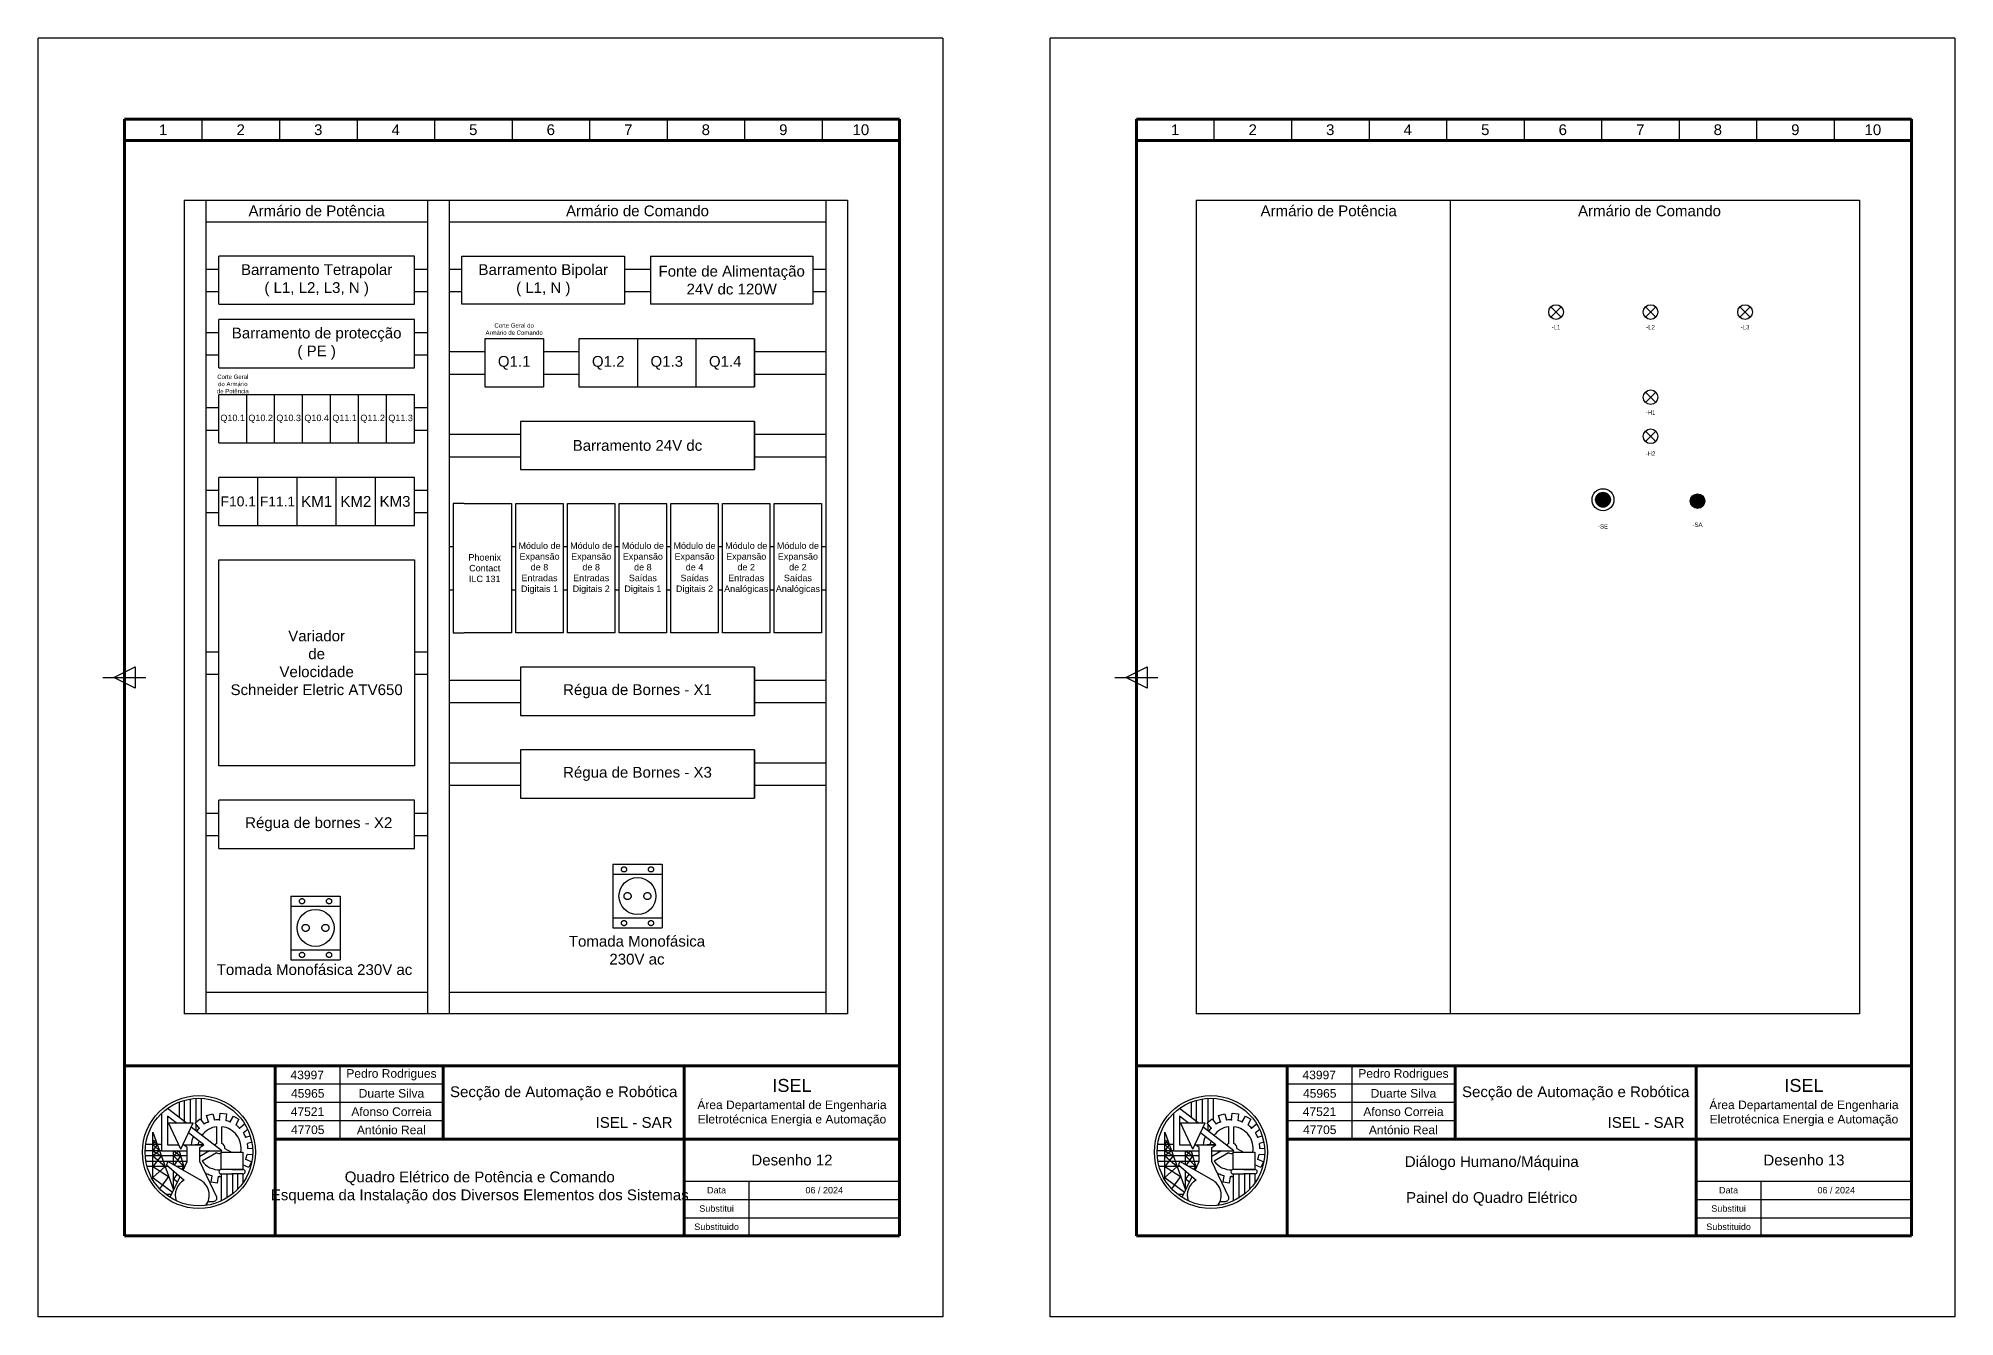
# Model space of a CAD drawing. Header units: millimetres. Extents: x 0 to 5575, y 0 to 297.
# Drawn here: x 5130 to 5575, y 0 to 297 of the extents above; entities that cross this region are included whole.
import ezdxf

# ---------------------------------------------------------------- set-up
doc = ezdxf.new("R2010")
doc.units = ezdxf.units.MM
doc.linetypes.add('ACAD_ISO04W100', pattern=[30.5, 24, -3, 0.5, -3])
doc.linetypes.add('DASHED', pattern=[0.75, 0.5, -0.25])
doc.layers.add('Bornes', color=7, linetype='DASHED')
doc.layers.add('LEGENDA', color=7, linetype='Continuous')
doc.styles.get("Standard").update_dxf_attribs({"font": 'arial.ttf'})

msp = doc.modelspace()

# ---------------------------------------------------------------- texts
at = {"transparency": 33554687}
for s, width, gutter_width, heights, insert, char_height, attachment_point in [('\\pxqc;1', 18, 12.5, [0], (5159, 275.75), 2.5, 5), ('\\pxqc;2', 18, 12.5, [0], (5177, 275.75), 2.5, 5), ('\\pxqc;3', 18, 12.5, [0], (5195, 275.75), 2.5, 5), ('\\pxqc;4', 18, 12.5, [0], (5213, 275.75), 2.5, 5), ('\\pxqc;5', 18, 12.5, [0], (5231, 275.75), 2.5, 5), ('\\pxqc;6', 18, 12.5, [0], (5249, 275.75), 2.5, 5), ('\\pxqc;7', 18, 12.5, [0], (5267, 275.75), 2.5, 5), ('\\pxqc;8', 18, 12.5, [0], (5285, 275.75), 2.5, 5), ('\\pxqc;9', 18, 12.5, [0], (5303, 275.75), 2.5, 5), ('\\pxqc;10', 18, 12.5, [0], (5321, 275.75), 2.5, 5), ('\\pxqc;1', 18, 12.5, [0], (5394, 275.75), 2.5, 5), ('\\pxqc;2', 18, 12.5, [0], (5412, 275.75), 2.5, 5), ('\\pxqc;3', 18, 12.5, [0], (5430, 275.75), 2.5, 5), ('\\pxqc;4', 18, 12.5, [0], (5448, 275.75), 2.5, 5), ('\\pxqc;5', 18, 12.5, [0], (5466, 275.75), 2.5, 5), ('\\pxqc;6', 18, 12.5, [0], (5484, 275.75), 2.5, 5), ('\\pxqc;7', 18, 12.5, [0], (5502, 275.75), 2.5, 5), ('\\pxqc;8', 18, 12.5, [0], (5520, 275.75), 2.5, 5), ('\\pxqc;9', 18, 12.5, [0], (5538, 275.75), 2.5, 5), ('\\pxqc;10', 18, 12.5, [0], (5556, 275.75), 2.5, 5), ('\\pxqc;{\\C0;Armário de Potência}', 51.5, 12.5, [0], (5194.63, 256.9), 2.5, 5), ('\\pxqc;Armário de Comando', 87.5, 12.5, [0], (5269.13, 256.9), 2.5, 5), ('\\pxqc;{\\C0;Armário de Potência}', 51.5, 12.5, [0], (5429.63, 256.9), 2.5, 5), ('\\pxqc;Armário de Comando', 87.5, 12.5, [0], (5504.13, 256.9), 2.5, 5), ('\\pxqc;{\\C0;Barramento Tetrapolar\\P( L1, L2, L3, N )}', 45.5, 12.5, [0], (5194.63, 240.8), 2.5, 5), ('\\pxqc;{\\C0;Barramento Bipolar\\P( L1, N )}', 37.75, 12.5, [0], (5247.26, 240.8), 2.5, 5), ('\\pxqc;{\\C0;Fonte de Alimentação 24V dc 120W}', 37.75, 12.5, [0], (5291.01, 240.8), 2.5, 5), ('\\pxqc;{\\C0;Barramento de protecção\\P( PE )}', 45.5, 12.5, [0], (5194.63, 226.07), 2.5, 5), ('\\pxqc;Corte Geral do Armário de Comando', 13.584, 1, [0], (5240.49, 229.44), 1, 5), ('\\pxqc;-L1', 16.2382, 12.5, [0], (5482.43, 229.88), 1, 5), ('\\pxqc;-L2', 16.2382, 12.5, [0], (5504.38, 229.88), 1, 5), ('\\pxqc;-L3', 16.2382, 12.5, [0], (5526.32, 229.88), 1, 5), ('\\pxqc;Q1.1', 13.584, 1, [0], (5240.49, 221.6), 2.5, 5), ('\\pxqc;Q1.2', 13.584, 1, [0], (5262.34, 221.6), 2.5, 5), ('\\pxqc;Q1.3', 13.584, 1, [0], (5275.93, 221.6), 2.5, 5), ('\\pxqc;Q1.4', 13.584, 1, [0], (5289.51, 221.6), 2.5, 5), ('Corte Geral do Armário de Potência', 8.0413, 1, [0], (5175.16, 216.68), 1, 5), ('\\pxqc;Q10.1', 6.5, 12.5, [0], (5175.13, 208.6), 1.5, 5), ('\\pxqc;Q10.2', 6.5, 12.5, [0], (5181.63, 208.6), 1.5, 5), ('\\pxqc;Q10.3', 6.5, 12.5, [0], (5188.13, 208.6), 1.5, 5), ('\\pxqc;Q10.4', 6.5, 12.5, [0], (5194.63, 208.6), 1.5, 5), ('\\pxqc;Q11.1', 6.5, 12.5, [0], (5201.13, 208.6), 1.5, 5), ('\\pxqc;Q11.2', 6.5, 12.5, [0], (5207.63, 208.6), 1.5, 5), ('\\pxqc;Q11.3', 6.5, 12.5, [0], (5214.13, 208.6), 1.5, 5), ('\\pxqc;-H1', 16.2382, 12.5, [0], (5504.38, 210.09), 1, 5), ('\\pxqc;-H2', 22.878, 12.5, [0], (5504.35, 200.52), 1, 5), ('\\pxqc;F10.1', 9.1, 12.5, [0], (5176.43, 189.4), 2.3, 5), ('\\pxqc;F11.1', 9.1, 12.5, [0], (5185.53, 189.4), 2.3, 5), ('\\pxqc;KM1', 9.1, 12.5, [0], (5194.63, 189.4), 2.5, 5), ('\\pxqc;KM2', 9.1, 12.5, [0], (5203.73, 189.4), 2.5, 5), ('\\pxqc;KM3', 9.1, 12.5, [0], (5212.83, 189.4), 2.5, 5), ('\\pxqc;-SE', 20.5921, 12.5, [0], (5493.34, 183.09), 1, 8), ('\\pxqc;-SA', 20.5921, 12.5, [1.03], (5515.29, 183.47), 1, 8), ('Módulo de Expansão de 8 Entradas Digitais 1', 10.1672, 12.5, [0], (5246.38, 173.9), 1.5, 5), ('Módulo de Expansão de 8 Entradas Digitais 2', 10.1672, 12.5, [0], (5258.38, 173.9), 1.5, 5), ('Módulo de Expansão de 8 Saídas Digitais 1', 10.1672, 12.5, [0], (5270.38, 173.9), 1.5, 5), ('Módulo de Expansão de 4 Saídas Digitais 2', 10.1672, 12.5, [0], (5282.38, 173.9), 1.5, 5), ('Módulo de Expansão de 2 Entradas Analógicas', 10.1672, 12.5, [0], (5294.38, 173.9), 1.5, 5), ('Módulo de Expansão de 2 Saídas Analógicas', 10.1672, 12.5, [0], (5306.38, 173.9), 1.5, 5), ('Phoenix Contact ILC 131 ', 10.1672, 12.5, [0], (5233.66, 173.9), 1.5, 5), ('\\pxqc;Variador\\Pde\\PVelocidade\\PSchneider Eletric ATV650', 45.5, 12.5, [0], (5194.63, 151.9), 2.5, 5), ('\\pxqc;{\\C0; Régua de bornes - X2}', 45.5, 12.5, [0], (5194.63, 114.4), 2.5, 5), ('\\pxqc;Tomada Monofásica\\P230V ac', 51.4145, 12.5, [0], (5269.01, 85.13), 2.5, 5), ('\\pxqc;Tomada Monofásica 230V ac', 51.4145, 12.5, [0], (5194.13, 80.62), 2.5, 5), ('43997', 15, 12.5, [0], (5192.44, 56.15), 2, 5), ('Pedro Rodrigues', 24, 12.5, [0], (5212, 56.21), 2, 5), ('43997', 15, 12.5, [0], (5427.44, 56.15), 2, 5), ('Pedro Rodrigues', 24, 12.5, [0], (5447, 56.21), 2, 5), ('45965', 15, 12.5, [0], (5192.56, 51.86), 2, 5), ('Duarte Silva', 24, 12.5, [0], (5212, 51.88), 2, 5), ('45965', 15, 12.5, [0], (5427.56, 51.86), 2, 5), ('Duarte Silva', 24, 12.5, [0], (5447, 51.88), 2, 5), ('47521', 15, 12.5, [0], (5192.5, 47.62), 2, 5), ('Afonso Correia', 24, 12.5, [0], (5212, 47.62), 2, 5), ('António Real', 24, 12.5, [0], (5211.97, 43.38), 2, 5), ('47521', 15, 12.5, [0], (5427.5, 47.62), 2, 5), ('Afonso Correia', 24, 12.5, [0], (5447, 47.62), 2, 5), ('António Real', 24, 12.5, [0], (5446.97, 43.38), 2, 5), ('47705', 15, 12.5, [0], (5192.56, 43.41), 2, 5), ('47705', 15, 12.5, [0], (5427.56, 43.41), 2, 5), ('\\pxqc;Data', 15, 12.5, [0], (5287.5, 29.38), 1.5, 5), ('\\pxqc;06 / 2024', 35, 12.5, [0], (5312.5, 29.38), 1.5, 5), ('\\pxqc;Data', 15, 12.5, [0], (5522.5, 29.38), 1.5, 5), ('\\pxqc;06 / 2024', 35, 12.5, [0], (5547.5, 29.38), 1.5, 5), ('\\pxqc;Substitui', 15, 12.5, [0], (5287.5, 25.12), 1.5, 5), ('\\pxqc;Substitui', 15, 12.5, [0], (5522.5, 25.12), 1.5, 5), ('\\pxqc;Substituido', 15, 12.5, [0], (5287.5, 20.88), 1.5, 5), ('\\pxqc;Substituido', 15, 12.5, [0], (5522.5, 20.88), 1.5, 5)]:
    msp.add_mtext_dynamic_manual_height_columns(s, width=width, gutter_width=gutter_width, heights=heights, dxfattribs=dict(at, insert=insert, char_height=char_height, attachment_point=attachment_point))
at = {"lineweight": -3, "transparency": 33554687, "char_height": 2.5, "attachment_point": 5}
for s, width, insert in [('Barramento 24V dc', 54.336, (5269.13, 202.4)), ('Régua de Bornes - X1', 54.336, (5269.13, 145.3)), ('Régua de Bornes - X3', 54.336, (5269.13, 126.1)), ('Desenho 12', 50, (5305, 36.38)), ('\\P\\PDiálogo Humano/Máquina\\P\\P\\pxqc;Painel do Quadro Elétrico', 95, (5467.5, 35.69)), ('Desenho 13', 50, (5540, 36.38)), ('Quadro Elétrico de Potência e Comando\\PEsquema da Instalação dos Diversos Elementos dos Sistemas', 95, (5232.5, 30))]:
    msp.add_mtext_dynamic_manual_height_columns(s, width=width, gutter_width=12.5, heights=[0], dxfattribs=dict(at, insert=insert))
at = {"layer": 'Bornes', "transparency": 33554687, "char_height": 2.5}
for s, width, insert, attachment_point in [('\\pxqc;Secção de Automação e Robótica', 56, (5252, 51.88), 5), ('\\pxqc;{\\H1.2x;ISEL\\P\\H0.66667x;Área Departamental de Engenharia Eletrotécnica Energia e Automação}', 50, (5305, 49.75), 5), ('\\pxqc;Secção de Automação e Robótica', 56, (5487, 51.88), 5), ('\\pxqc;{\\H1.2x;ISEL\\P\\H0.66667x;Área Departamental de Engenharia Eletrotécnica Energia e Automação}', 50, (5540, 49.75), 5), ('\\pxqr;ISEL - SAR', 56, (5277.26, 43.84), 9), ('\\pxqr;ISEL - SAR', 56, (5512.26, 43.84), 9)]:
    msp.add_mtext_dynamic_manual_height_columns(s, width=width, gutter_width=12.5, heights=[0], dxfattribs=dict(at, insert=insert, attachment_point=attachment_point))

# ---------------------------------------------------------------- hatches: boundary and pattern name
at = {"transparency": 33554687}
h = msp.add_hatch(color=256, dxfattribs=at)
edge = h.paths.add_edge_path()
edge.add_arc((5493.34, 189.8), 1.73, 0, 360)
h = msp.add_hatch(color=256, dxfattribs=at)
edge = h.paths.add_edge_path()
edge.add_arc((5515.29, 189.48), 1.5, 0, 360)

# ---------------------------------------------------------------- linework, layer by layer
for p, q in [((5340, 297), (5130, 297)), ((5130, 0), (5130, 297)), ((5340, 297), (5340, 0)), ((5575, 297), (5365, 297)), ((5365, 0), (5365, 297)), ((5575, 297), (5575, 0)), ((5168, 278.25), (5168, 273.25)), ((5186, 278.25), (5186, 273.25)), ((5204, 278.25), (5204, 273.25)), ((5222, 278.25), (5222, 273.25)), ((5240, 278.25), (5240, 273.25)), ((5258, 278.25), (5258, 273.25)), ((5276, 278.25), (5276, 273.25)), ((5294, 278.25), (5294, 273.25)), ((5312, 278.25), (5312, 273.25)), ((5403, 278.25), (5403, 273.25)), ((5421, 278.25), (5421, 273.25)), ((5439, 278.25), (5439, 273.25)), ((5457, 278.25), (5457, 273.25)), ((5475, 278.25), (5475, 273.25)), ((5493, 278.25), (5493, 273.25)), ((5511, 278.25), (5511, 273.25)), ((5529, 278.25), (5529, 273.25)), ((5547, 278.25), (5547, 273.25)), ((5168, 273.25), (5186, 273.25)), ((5403, 273.25), (5421, 273.25)), ((5163.88, 259.4), (5163.88, 70.4)), ((5163.88, 259.4), (5317.88, 259.4)), ((5168.88, 259.4), (5168.88, 70.4)), ((5220.38, 259.4), (5220.38, 70.4)), ((5225.38, 259.4), (5225.38, 70.4)), ((5312.88, 259.4), (5312.88, 70.4)), ((5317.88, 259.4), (5317.88, 70.4)), ((5398.88, 259.4), (5398.88, 70.4)), ((5398.88, 259.4), (5552.88, 259.4)), ((5457.88, 259.4), (5457.88, 70.4)), ((5552.88, 259.4), (5552.88, 70.4)), ((5168.88, 254.4), (5220.38, 254.4)), ((5225.38, 254.4), (5312.88, 254.4)), ((5217.38, 246.4), (5171.88, 246.4)), ((5171.88, 235.2), (5171.88, 246.4)), ((5217.38, 235.2), (5217.38, 246.4)), ((5228.38, 235.2), (5228.38, 246.4)), ((5228.38, 246.4), (5266.13, 246.4)), ((5266.13, 246.4), (5266.13, 235.2)), ((5272.13, 246.4), (5309.88, 246.4)), ((5272.13, 246.4), (5272.13, 235.2)), ((5309.88, 246.4), (5309.88, 235.2)), ((5168.88, 243.4), (5171.88, 243.4)), ((5217.38, 243.4), (5220.38, 243.4)), ((5225.38, 243.4), (5228.38, 243.4)), ((5266.13, 243.4), (5272.13, 243.4)), ((5309.88, 243.4), (5312.88, 243.4)), ((5168.88, 238.2), (5171.88, 238.2)), ((5217.38, 238.2), (5220.38, 238.2)), ((5225.38, 238.2), (5228.38, 238.2)), ((5266.13, 238.2), (5272.13, 238.2)), ((5309.88, 238.2), (5312.88, 238.2)), ((5171.88, 235.2), (5217.38, 235.2)), ((5217.38, 231.67), (5171.88, 231.67)), ((5171.88, 220.47), (5171.88, 231.67)), ((5217.38, 220.47), (5217.38, 231.67)), ((5266.13, 235.2), (5228.38, 235.2)), ((5309.88, 235.2), (5272.13, 235.2)), ((5483.63, 234.6), (5481.23, 232.2)), ((5481.23, 234.6), (5483.63, 232.2)), ((5505.58, 234.6), (5503.17, 232.2)), ((5503.17, 234.6), (5505.58, 232.2)), ((5527.53, 234.6), (5525.12, 232.2)), ((5525.12, 234.6), (5527.53, 232.2)), ((5168.88, 228.67), (5171.88, 228.67)), ((5217.38, 228.67), (5220.38, 228.67)), ((5233.69, 227.2), (5233.69, 216)), ((5255.55, 227.2), (5255.55, 216)), ((5269.13, 227.2), (5269.13, 216)), ((5282.72, 227.2), (5282.72, 216)), ((5296.3, 227.2), (5296.3, 216)), ((5168.88, 223.47), (5171.88, 223.47)), ((5217.38, 223.47), (5220.38, 223.47)), ((5225.38, 224.2), (5233.69, 224.2)), ((5247.28, 224.2), (5255.59, 224.2)), ((5296.3, 224.2), (5312.88, 224.2)), ((5171.88, 220.47), (5217.38, 220.47)), ((5225.38, 219), (5233.69, 219)), ((5247.28, 219), (5255.59, 219)), ((5296.3, 219), (5312.88, 219)), ((5217.38, 214.2), (5171.88, 214.2)), ((5171.88, 203), (5171.88, 214.2)), ((5178.38, 203), (5178.38, 214.2)), ((5184.88, 203), (5184.88, 214.2)), ((5191.38, 203), (5191.38, 214.2)), ((5197.88, 203), (5197.88, 214.2)), ((5204.38, 203), (5204.38, 214.2)), ((5210.88, 203), (5210.88, 214.2)), ((5217.38, 203), (5217.38, 214.2)), ((5505.58, 214.81), (5503.17, 212.41)), ((5503.17, 214.81), (5505.58, 212.41)), ((5168.88, 211.2), (5171.88, 211.2)), ((5217.38, 211.2), (5220.38, 211.2)), ((5168.88, 206), (5171.88, 206)), ((5217.38, 206), (5220.38, 206)), ((5225.38, 205), (5241.96, 205)), ((5241.96, 208), (5241.96, 196.8)), ((5296.3, 208), (5296.3, 196.8)), ((5296.3, 205), (5312.88, 205)), ((5505.58, 205.74), (5503.17, 203.34)), ((5503.17, 205.74), (5505.58, 203.34)), ((5171.88, 203), (5217.38, 203)), ((5225.38, 199.8), (5241.96, 199.8)), ((5296.3, 199.8), (5312.88, 199.8)), ((5168.88, 192), (5171.88, 192)), ((5217.38, 195), (5171.88, 195)), ((5171.88, 183.8), (5171.88, 195)), ((5180.98, 183.8), (5180.98, 195)), ((5190.08, 183.8), (5190.08, 195)), ((5199.18, 183.8), (5199.18, 195)), ((5208.28, 183.8), (5208.28, 195)), ((5217.38, 183.8), (5217.38, 195)), ((5217.38, 192), (5220.38, 192)), ((5228.88, 188.9), (5226.32, 188.9)), ((5226.32, 188.9), (5226.32, 158.9)), ((5168.88, 186.8), (5171.88, 186.8)), ((5171.88, 183.8), (5217.38, 183.8)), ((5217.38, 186.8), (5220.38, 186.8)), ((5225.38, 178.9), (5226.32, 178.9)), ((5239.88, 178.9), (5240.88, 178.9)), ((5251.88, 178.9), (5252.88, 178.9)), ((5263.88, 178.9), (5264.88, 178.9)), ((5275.88, 178.9), (5276.88, 178.9)), ((5287.88, 178.9), (5288.88, 178.9)), ((5299.88, 178.9), (5300.88, 178.9)), ((5311.88, 178.9), (5312.88, 178.9)), ((5171.88, 175.8), (5217.38, 175.8)), ((5171.88, 128), (5171.88, 175.8)), ((5217.38, 175.8), (5217.38, 128)), ((5225.38, 168.9), (5226.32, 168.9)), ((5239.88, 168.9), (5240.88, 168.9)), ((5251.88, 168.9), (5252.88, 168.9)), ((5263.88, 168.9), (5264.88, 168.9)), ((5275.88, 168.9), (5276.88, 168.9)), ((5287.88, 168.9), (5288.88, 168.9)), ((5299.88, 168.9), (5300.88, 168.9)), ((5311.88, 168.9), (5312.88, 168.9)), ((5226.32, 158.9), (5228.88, 158.9)), ((5168.88, 154.5), (5171.88, 154.5)), ((5217.38, 154.5), (5220.38, 154.5)), ((5168.88, 149.3), (5171.88, 149.3)), ((5217.38, 149.3), (5220.38, 149.3)), ((5225.38, 147.9), (5241.96, 147.9)), ((5241.96, 150.9), (5241.96, 139.7)), ((5296.3, 150.9), (5296.3, 139.7)), ((5296.3, 147.9), (5312.88, 147.9)), ((5225.38, 142.7), (5241.96, 142.7)), ((5296.3, 142.7), (5312.88, 142.7)), ((5241.96, 131.7), (5241.96, 120.5)), ((5296.3, 131.7), (5296.3, 120.5)), ((5217.38, 128), (5171.88, 128)), ((5225.38, 128.7), (5241.96, 128.7)), ((5296.3, 128.7), (5312.88, 128.7)), ((5225.38, 123.5), (5241.96, 123.5)), ((5296.3, 123.5), (5312.88, 123.5)), ((5168.88, 117), (5171.88, 117)), ((5217.38, 120), (5171.88, 120)), ((5171.88, 108.8), (5171.88, 120)), ((5217.38, 108.8), (5217.38, 120)), ((5217.38, 117), (5220.38, 117)), ((5168.88, 111.8), (5171.88, 111.8)), ((5217.38, 111.8), (5220.38, 111.8)), ((5171.88, 108.8), (5217.38, 108.8)), ((5168.88, 75.4), (5220.38, 75.4)), ((5225.38, 75.4), (5312.88, 75.4)), ((5317.88, 70.4), (5163.88, 70.4)), ((5552.88, 70.4), (5398.88, 70.4)), ((5340, 0), (5130, 0)), ((5575, 0), (5365, 0))]:
    msp.add_line(p, q, dxfattribs=at)
at = {"lineweight": -3, "transparency": 33554687}
for p, q in [((5247.28, 227.2), (5233.69, 227.2)), ((5247.28, 227.2), (5247.28, 216)), ((5269.13, 227.2), (5255.55, 227.2)), ((5282.72, 227.2), (5269.13, 227.2)), ((5296.3, 227.2), (5282.72, 227.2)), ((5296.3, 216), (5296.3, 227.2)), ((5233.69, 216), (5247.28, 216)), ((5255.55, 216), (5269.13, 216)), ((5269.13, 216), (5282.72, 216)), ((5282.72, 216), (5296.3, 216)), ((5255.55, 208), (5241.96, 208)), ((5269.13, 208), (5255.55, 208)), ((5282.72, 208), (5269.13, 208)), ((5296.3, 208), (5282.72, 208)), ((5296.3, 196.8), (5296.3, 208)), ((5241.96, 196.8), (5255.55, 196.8)), ((5255.55, 196.8), (5269.13, 196.8)), ((5269.13, 196.8), (5282.72, 196.8)), ((5282.72, 196.8), (5296.3, 196.8)), ((5255.55, 150.9), (5241.96, 150.9)), ((5269.13, 150.9), (5255.55, 150.9)), ((5282.72, 150.9), (5269.13, 150.9)), ((5296.3, 150.9), (5282.72, 150.9)), ((5296.3, 139.7), (5296.3, 150.9)), ((5241.96, 139.7), (5255.55, 139.7)), ((5255.55, 139.7), (5269.13, 139.7)), ((5269.13, 139.7), (5282.72, 139.7)), ((5282.72, 139.7), (5296.3, 139.7)), ((5255.55, 131.7), (5241.96, 131.7)), ((5269.13, 131.7), (5255.55, 131.7)), ((5282.72, 131.7), (5269.13, 131.7)), ((5296.3, 131.7), (5282.72, 131.7)), ((5296.3, 120.5), (5296.3, 131.7)), ((5241.96, 120.5), (5255.55, 120.5)), ((5255.55, 120.5), (5269.13, 120.5)), ((5269.13, 120.5), (5282.72, 120.5)), ((5282.72, 120.5), (5296.3, 120.5))]:
    msp.add_line(p, q, dxfattribs=at)
at = {"linetype": 'ACAD_ISO04W100', "transparency": 33554687}
for p, q in [((5263.36, 102.78), (5274.89, 102.78)), ((5263.39, 105.11), (5263.39, 90.33)), ((5263.39, 105.11), (5274.88, 105.11)), ((5274.88, 105.11), (5274.88, 90.33)), ((5188.6, 95.39), (5200.13, 95.39)), ((5188.62, 97.72), (5188.62, 82.94)), ((5188.62, 97.72), (5200.11, 97.72)), ((5200.11, 97.72), (5200.11, 82.94)), ((5263.39, 92.63), (5274.88, 92.63)), ((5263.39, 90.33), (5274.88, 90.33)), ((5188.62, 85.24), (5200.11, 85.24)), ((5188.62, 82.94), (5200.11, 82.94))]:
    msp.add_line(p, q, dxfattribs=at)
at = {"lineweight": 120, "transparency": 33554687}
for p, q in [((5150, 58.25), (5150, 18.75)), ((5385, 58.25), (5385, 18.75))]:
    msp.add_line(p, q, dxfattribs=at)
at = {"lineweight": 25, "transparency": 33554687}
for p, q in [((5162.78, 46.21), (5162.78, 49.89)), ((5163.95, 45), (5163.95, 50.28)), ((5165.3, 45), (5165.3, 50.57)), ((5166.64, 45.19), (5166.64, 50.72)), ((5167.86, 45.55), (5167.86, 50.72)), ((5397.78, 46.21), (5397.78, 49.89)), ((5398.95, 45), (5398.95, 50.28)), ((5400.3, 45), (5400.3, 50.57)), ((5401.64, 45.19), (5401.64, 50.72)), ((5402.86, 45.55), (5402.86, 50.72)), ((5158.57, 47.19), (5158.57, 38.5)), ((5164.32, 45), (5160, 48.39)), ((5161.99, 45), (5160.01, 46.55)), ((5160.01, 46.55), (5160.01, 39.94)), ((5160.2, 45), (5165.95, 45)), ((5163.07, 38.95), (5160.2, 45)), ((5163.07, 38.95), (5165.95, 45)), ((5166.41, 45), (5167.55, 45.93)), ((5167.37, 43.82), (5166.41, 45)), ((5166.64, 43.17), (5166.64, 44.71)), ((5167.55, 45.93), (5168.51, 44.75)), ((5169.08, 46.71), (5170.49, 47.13)), ((5169.52, 45.26), (5169.08, 46.71)), ((5170.49, 47.13), (5170.93, 45.68)), ((5172.05, 45.76), (5172.21, 47.27)), ((5172.21, 47.27), (5173.67, 47.11)), ((5173.67, 47.11), (5173.51, 45.6)), ((5174.58, 45.26), (5175.3, 46.59)), ((5175.3, 46.59), (5176.59, 45.89)), ((5176.59, 45.89), (5175.87, 44.55)), ((5176.72, 43.82), (5177.88, 44.8)), ((5177.88, 44.8), (5178.01, 44.65)), ((5393.57, 47.19), (5393.57, 38.5)), ((5399.32, 45), (5395, 48.39)), ((5396.99, 45), (5395.01, 46.55)), ((5395.01, 46.55), (5395.01, 39.94)), ((5395.2, 45), (5400.95, 45)), ((5398.07, 38.95), (5395.2, 45)), ((5398.07, 38.95), (5400.95, 45)), ((5401.41, 45), (5402.55, 45.93)), ((5402.37, 43.82), (5401.41, 45)), ((5401.64, 43.17), (5401.64, 44.71)), ((5402.55, 45.93), (5403.51, 44.75)), ((5404.08, 46.71), (5405.49, 47.13)), ((5404.52, 45.26), (5404.08, 46.71)), ((5405.49, 47.13), (5405.93, 45.68)), ((5407.05, 45.76), (5407.21, 47.27)), ((5407.21, 47.27), (5408.67, 47.11)), ((5408.67, 47.11), (5408.51, 45.6)), ((5409.58, 45.26), (5410.3, 46.59)), ((5410.3, 46.59), (5411.59, 45.89)), ((5411.59, 45.89), (5410.87, 44.55)), ((5411.72, 43.82), (5412.88, 44.8)), ((5412.88, 44.8), (5413.01, 44.65)), ((5156.57, 42.9), (5161.36, 29.45)), ((5156.57, 31.85), (5156.57, 42.9)), ((5157.21, 41.09), (5156.57, 40.01)), ((5156.57, 41.06), (5157.6, 40.01)), ((5168.43, 39.94), (5164.87, 42.73)), ((5172.59, 38.5), (5165.5, 44.07)), ((5171.45, 40.26), (5171.45, 44.14)), ((5172.65, 40.26), (5172.65, 44.14)), ((5178.62, 43.5), (5177.64, 42.68)), ((5178.15, 41.68), (5179.2, 42)), ((5179.56, 40.57), (5178.56, 40.27)), ((5391.57, 42.9), (5396.36, 29.45)), ((5391.57, 31.85), (5391.57, 42.9)), ((5392.21, 41.09), (5391.57, 40.01)), ((5391.57, 41.06), (5392.6, 40.01)), ((5403.43, 39.94), (5399.87, 42.73)), ((5407.59, 38.5), (5400.5, 44.07)), ((5406.45, 40.26), (5406.45, 44.14)), ((5407.65, 40.26), (5407.65, 44.14)), ((5413.62, 43.5), (5412.64, 42.68)), ((5413.15, 41.68), (5414.2, 42)), ((5414.56, 40.57), (5413.56, 40.27)), ((5158.57, 38.5), (5154.81, 38.5)), ((5164.6, 37.38), (5154.83, 37.38)), ((5158.57, 40.01), (5154.93, 40.01)), ((5164.6, 36.06), (5155, 36.06)), ((5157.6, 40.01), (5156.57, 38.5)), ((5156.57, 40.01), (5158.14, 38.5)), ((5156.57, 38.5), (5158.53, 37.38)), ((5158.14, 38.5), (5156.57, 37.38)), ((5158.53, 37.38), (5156.57, 34.9)), ((5156.57, 37.38), (5159.42, 34.9)), ((5158.57, 38.5), (5164.6, 38.5)), ((5160.11, 36.06), (5159.8, 35.29)), ((5160.01, 39.94), (5162.6, 39.94)), ((5167.95, 31.56), (5160.11, 36.06)), ((5161.36, 35.34), (5161.36, 38.5)), ((5161.36, 38.5), (5163.01, 37.38)), ((5162.67, 38.5), (5161.36, 37.38)), ((5161.36, 37.38), (5163.75, 34.9)), ((5163.01, 37.38), (5161.57, 35.22)), ((5162.67, 38.5), (5163.87, 34.5)), ((5163.54, 39.94), (5163.95, 39.94)), ((5163.64, 34.03), (5164.6, 36.03)), ((5164.6, 39.34), (5163.68, 39.94)), ((5163.95, 39.94), (5168.43, 39.94)), ((5163.95, 39.94), (5166.03, 39.94)), ((5164.6, 36.03), (5164.6, 39.34)), ((5168.43, 39.94), (5166.43, 39.94)), ((5167.5, 39.34), (5168.43, 39.94)), ((5167.5, 36.03), (5167.5, 39.34)), ((5167.5, 38.5), (5172.59, 38.5)), ((5169.73, 38.5), (5167.5, 37.21)), ((5171.45, 27.79), (5167.5, 36.03)), ((5171.38, 38.08), (5168.02, 36.14)), ((5172.44, 34.19), (5172.44, 38.23)), ((5172.44, 38.23), (5177.52, 38.23)), ((5173.31, 39.11), (5174.84, 38.23)), ((5177.52, 38.23), (5177.52, 34.19)), ((5178.15, 36.62), (5179.51, 35.94)), ((5179.76, 37.57), (5178.49, 37.69)), ((5178.66, 39.15), (5179.75, 39.05)), ((5179.51, 35.94), (5178.85, 34.63)), ((5393.57, 38.5), (5389.81, 38.5)), ((5399.6, 37.38), (5389.83, 37.38)), ((5393.57, 40.01), (5389.93, 40.01)), ((5399.6, 36.06), (5390, 36.06)), ((5392.6, 40.01), (5391.57, 38.5)), ((5391.57, 40.01), (5393.14, 38.5)), ((5391.57, 38.5), (5393.53, 37.38)), ((5393.14, 38.5), (5391.57, 37.38)), ((5393.53, 37.38), (5391.57, 34.9)), ((5391.57, 37.38), (5394.42, 34.9)), ((5393.57, 38.5), (5399.6, 38.5)), ((5395.11, 36.06), (5394.8, 35.29)), ((5395.01, 39.94), (5397.6, 39.94)), ((5402.95, 31.56), (5395.11, 36.06)), ((5396.36, 35.34), (5396.36, 38.5)), ((5396.36, 38.5), (5398.01, 37.38)), ((5397.67, 38.5), (5396.36, 37.38)), ((5396.36, 37.38), (5398.75, 34.9)), ((5398.01, 37.38), (5396.57, 35.22)), ((5397.67, 38.5), (5398.87, 34.5)), ((5398.54, 39.94), (5398.95, 39.94)), ((5398.64, 34.03), (5399.6, 36.03)), ((5399.6, 39.34), (5398.68, 39.94)), ((5398.95, 39.94), (5403.43, 39.94)), ((5398.95, 39.94), (5401.03, 39.94)), ((5399.6, 36.03), (5399.6, 39.34)), ((5403.43, 39.94), (5401.43, 39.94)), ((5402.5, 39.34), (5403.43, 39.94)), ((5402.5, 36.03), (5402.5, 39.34)), ((5402.5, 38.5), (5407.59, 38.5)), ((5404.73, 38.5), (5402.5, 37.21)), ((5406.45, 27.79), (5402.5, 36.03)), ((5406.38, 38.08), (5403.02, 36.14)), ((5407.44, 34.19), (5407.44, 38.23)), ((5407.44, 38.23), (5412.52, 38.23)), ((5408.31, 39.11), (5409.84, 38.23)), ((5412.52, 38.23), (5412.52, 34.19)), ((5413.15, 36.62), (5414.51, 35.94)), ((5414.76, 37.57), (5413.49, 37.69)), ((5413.66, 39.15), (5414.75, 39.05)), ((5414.51, 35.94), (5413.85, 34.63)), ((5160.25, 34.9), (5155.26, 34.9)), ((5156.57, 34.9), (5160.25, 32.55)), ((5159.42, 34.9), (5156.57, 32.37)), ((5156.57, 32.37), (5161.19, 28.91)), ((5160.25, 32.55), (5158.16, 29.73)), ((5159.8, 35.29), (5163.85, 31.74)), ((5160.65, 27.79), (5162.93, 32.54)), ((5161.36, 29.26), (5161.36, 33.93)), ((5162.27, 33.13), (5161.36, 32.04)), ((5161.36, 32.04), (5162.34, 31.31)), ((5163.75, 34.9), (5162.13, 34.9)), ((5163.75, 34.9), (5163.22, 34.27)), ((5170.1, 31.26), (5170.33, 32.76)), ((5171.55, 31.04), (5170.1, 31.26)), ((5171.78, 32.55), (5171.55, 31.04)), ((5177.52, 34.19), (5172.44, 34.19)), ((5175.3, 34.19), (5172.44, 34.19)), ((5172.44, 33.16), (5172.44, 26.87)), ((5172.44, 33.16), (5175.3, 33.16)), ((5173.74, 33.16), (5173.74, 27.56)), ((5174.91, 34.19), (5177.52, 34.19)), ((5177.52, 33.16), (5174.91, 33.16)), ((5175.07, 33.16), (5175.07, 28.48)), ((5176.26, 33.16), (5176.26, 29.56)), ((5178.85, 34.63), (5177.52, 35.3)), ((5177.52, 33.16), (5177.52, 31.08)), ((5395.25, 34.9), (5390.26, 34.9)), ((5391.57, 34.9), (5395.25, 32.55)), ((5394.42, 34.9), (5391.57, 32.37)), ((5391.57, 32.37), (5396.19, 28.91)), ((5395.25, 32.55), (5393.16, 29.73)), ((5394.8, 35.29), (5398.85, 31.74)), ((5395.65, 27.79), (5397.93, 32.54)), ((5396.36, 29.26), (5396.36, 33.93)), ((5397.27, 33.13), (5396.36, 32.04)), ((5396.36, 32.04), (5397.34, 31.31)), ((5398.75, 34.9), (5397.13, 34.9)), ((5398.75, 34.9), (5398.22, 34.27)), ((5405.1, 31.26), (5405.33, 32.76)), ((5406.55, 31.04), (5405.1, 31.26)), ((5406.78, 32.55), (5406.55, 31.04)), ((5412.52, 34.19), (5407.44, 34.19)), ((5410.3, 34.19), (5407.44, 34.19)), ((5407.44, 33.16), (5407.44, 26.87)), ((5407.44, 33.16), (5410.3, 33.16)), ((5408.74, 33.16), (5408.74, 27.56)), ((5409.91, 34.19), (5412.52, 34.19)), ((5412.52, 33.16), (5409.91, 33.16)), ((5410.07, 33.16), (5410.07, 28.48)), ((5411.26, 33.16), (5411.26, 29.56)), ((5413.85, 34.63), (5412.52, 35.3)), ((5412.52, 33.16), (5412.52, 31.08)), ((5160.96, 28.42), (5159.59, 28.42)), ((5169.42, 26.8), (5170.72, 26.8)), ((5395.96, 28.42), (5394.59, 28.42)), ((5404.42, 26.8), (5405.72, 26.8))]:
    msp.add_line(p, q, dxfattribs=at)
at = {"lineweight": 30, "transparency": 33554687}
for p, q in [((5295, 31.5), (5295, 18.75)), ((5530, 31.5), (5530, 18.75))]:
    msp.add_line(p, q, dxfattribs=at)
at = {"transparency": 33554687}
msp.add_lwpolyline([(5228.88, 188.9), (5239.88, 188.9), (5239.88, 158.9), (5228.88, 158.9)], dxfattribs=at)
for points in [[(5251.88, 158.9), (5240.88, 158.9), (5240.88, 188.9), (5251.88, 188.9)], [(5263.88, 158.9), (5252.88, 158.9), (5252.88, 188.9), (5263.88, 188.9)], [(5275.88, 158.9), (5264.88, 158.9), (5264.88, 188.9), (5275.88, 188.9)], [(5287.88, 158.9), (5276.88, 158.9), (5276.88, 188.9), (5287.88, 188.9)], [(5299.88, 158.9), (5288.88, 158.9), (5288.88, 188.9), (5299.88, 188.9)], [(5311.88, 158.9), (5300.88, 158.9), (5300.88, 188.9), (5311.88, 188.9)]]:
    msp.add_lwpolyline(points, close=True, dxfattribs=at)
at = {"color": 0, "linetype": 'Continuous', "transparency": 33554687}
for centre, radius in [((5482.43, 233.4), 1.7), ((5504.38, 233.4), 1.7), ((5526.32, 233.4), 1.7), ((5504.38, 213.61), 1.7), ((5504.38, 204.54), 1.7), ((5493.34, 189.8), 2.55)]:
    msp.add_circle(centre, radius, dxfattribs=at)
at = {"transparency": 33554687}
for centre, radius in [((5493.34, 189.8), 1.73), ((5515.29, 189.48), 1.5), ((5269.13, 97.72), 4.3), ((5194.37, 90.33), 4.3)]:
    msp.add_circle(centre, radius, dxfattribs=at)
at = {"linetype": 'Continuous', "transparency": 33554687}
msp.add_circle((5515.29, 189.48), 1.7, dxfattribs=at)
at = {"linetype": 'ACAD_ISO04W100', "transparency": 33554687}
for centre, radius in [((5266, 103.92), 0.603), ((5272.27, 103.92), 0.603), ((5266.83, 97.72), 0.821), ((5271.43, 97.72), 0.821), ((5191.23, 96.53), 0.603), ((5197.51, 96.53), 0.603), ((5192.07, 90.33), 0.821), ((5196.67, 90.33), 0.821), ((5266, 91.44), 0.603), ((5272.27, 91.44), 0.603), ((5191.23, 84.05), 0.603), ((5197.51, 84.05), 0.603)]:
    msp.add_circle(centre, radius, dxfattribs=at)
at = {"lineweight": 25, "transparency": 33554687}
for centre, radius in [((5167.29, 38.25), 13.12), ((5167.29, 38.25), 12.49), ((5402.29, 38.25), 13.12), ((5402.29, 38.25), 12.49)]:
    msp.add_circle(centre, radius, dxfattribs=at)
for centre, radius, start, end in [((5172.05, 39.15), 6.61, 112.5, 122.2448), ((5172.05, 39.15), 6.61, 90, 99.7454), ((5172.05, 39.15), 6.61, 67.5, 77.2458), ((5172.05, 39.15), 6.61, 45, 54.7457), ((5407.05, 39.15), 6.61, 112.5, 122.2448), ((5407.05, 39.15), 6.61, 90, 99.7454), ((5407.05, 39.15), 6.61, 67.5, 77.2458), ((5407.05, 39.15), 6.61, 45, 54.7457), ((5172.05, 39.15), 6.61, 155.9991, 173.1361), ((5172.05, 39.15), 6.61, 135, 143.3785), ((5172.05, 39.15), 5.03, 160.5913, 170.9616), ((5172.05, 39.15), 5.03, 96.8237, 143.858), ((5172.05, 39.15), 1.26, 118.2526, 149.8624), ((5172.05, 39.15), 5.03, 349.4456, 83.1763), ((5172.05, 39.15), 1.26, 358.2526, 61.7474), ((5172.05, 39.15), 6.61, 22.5, 32.2416), ((5172.05, 39.15), 6.61, 0, 9.7446), ((5407.05, 39.15), 6.61, 155.9991, 173.1361), ((5407.05, 39.15), 6.61, 135, 143.3785), ((5407.05, 39.15), 5.03, 160.5913, 170.9616), ((5407.05, 39.15), 5.03, 96.8237, 143.858), ((5407.05, 39.15), 1.26, 118.2526, 149.8624), ((5407.05, 39.15), 5.03, 349.4456, 83.1763), ((5407.05, 39.15), 1.26, 358.2526, 61.7474), ((5407.05, 39.15), 6.61, 22.5, 32.2416), ((5407.05, 39.15), 6.61, 0, 9.7446), ((5172.05, 39.15), 5.03, 216.8237, 271.5984), ((5172.05, 39.15), 1.26, 238.2526, 288.2165), ((5172.05, 39.15), 6.61, 337.5, 347.2434), ((5407.05, 39.15), 5.03, 216.8237, 271.5984), ((5407.05, 39.15), 1.26, 238.2526, 288.2165), ((5407.05, 39.15), 6.61, 337.5, 347.2434), ((5165.75, 28.28), 3.95, 118.829, 200.1376), ((5165.75, 28.28), 3.95, 322.3555, 64.0548), ((5172.05, 39.15), 6.61, 240.0878, 254.9243), ((5172.05, 39.15), 6.61, 267.6784, 273.4222), ((5172.44, 33.68), 0.515, 90, 270), ((5177.52, 33.68), 0.515, 270, 90), ((5400.75, 28.28), 3.95, 118.829, 200.1376), ((5400.75, 28.28), 3.95, 322.3555, 64.0548), ((5407.05, 39.15), 6.61, 240.0878, 254.9243), ((5407.05, 39.15), 6.61, 267.6784, 273.4222), ((5407.44, 33.68), 0.515, 90, 270), ((5412.52, 33.68), 0.515, 270, 90), ((5161.38, 27.57), 0.765, 163.3429, 170.9608), ((5170.72, 27.57), 0.765, 270, 16.6571), ((5396.38, 27.57), 0.765, 163.3429, 170.9608), ((5405.72, 27.57), 0.765, 270, 16.6571)]:
    msp.add_arc(centre, radius, start, end, dxfattribs=at)
for p in [(5169.52, 45.26), (5172.05, 45.76), (5174.58, 45.26), (5404.52, 45.26), (5407.05, 45.76), (5409.58, 45.26), (5165.94, 41.68), (5167.37, 43.82), (5176.72, 43.82), (5178.15, 41.68), (5400.94, 41.68), (5402.37, 43.82), (5411.72, 43.82), (5413.15, 41.68), (5178.15, 36.62), (5178.66, 39.15), (5413.15, 36.62), (5413.66, 39.15), (5169.52, 33.04), (5172.05, 32.54), (5404.52, 33.04), (5407.05, 32.54)]:
    msp.add_point(p, dxfattribs=at)
at = {"layer": 'LEGENDA', "lineweight": 120, "transparency": 33554687}
for p, q in [((5330, 278.25), (5150, 278.25)), ((5150, 278.25), (5150, 18.75)), ((5330, 278.25), (5330, 18.75)), ((5565, 278.25), (5385, 278.25)), ((5385, 278.25), (5385, 18.75)), ((5565, 278.25), (5565, 18.75)), ((5330, 273.25), (5150, 273.25)), ((5565, 273.25), (5385, 273.25)), ((5330, 58.25), (5150, 58.25)), ((5565, 58.25), (5385, 58.25)), ((5330, 18.75), (5150, 18.75)), ((5565, 18.75), (5385, 18.75))]:
    msp.add_line(p, q, dxfattribs=at)
at = {"layer": 'LEGENDA', "transparency": 33554687}
for p, q in [((5145, 148.5), (5155, 148.5)), ((5147.5, 148.5), (5152.5, 151)), ((5152.5, 146), (5147.5, 148.5)), ((5152.5, 151), (5152.5, 146)), ((5380, 148.5), (5390, 148.5)), ((5382.5, 148.5), (5387.5, 151)), ((5387.5, 146), (5382.5, 148.5)), ((5387.5, 151), (5387.5, 146))]:
    msp.add_line(p, q, dxfattribs=at)
at = {"layer": 'LEGENDA', "lineweight": 60, "transparency": 33554687}
for p, q in [((5185, 58.25), (5185, 18.75)), ((5224, 58.25), (5224, 41.25)), ((5280, 58.25), (5280, 41.25)), ((5420, 58.25), (5420, 18.75)), ((5459, 58.25), (5459, 41.25)), ((5515, 58.25), (5515, 41.25)), ((5185, 41.25), (5330, 41.25)), ((5280, 41.25), (5280, 18.75)), ((5420, 41.25), (5565, 41.25)), ((5515, 41.25), (5515, 18.75))]:
    msp.add_line(p, q, dxfattribs=at)
at = {"layer": 'LEGENDA', "lineweight": 30, "transparency": 33554687}
for p, q in [((5200, 58.25), (5200, 41.25)), ((5435, 58.25), (5435, 41.25)), ((5224, 54), (5185, 54)), ((5459, 54), (5420, 54)), ((5224, 49.75), (5185, 49.75)), ((5459, 49.75), (5420, 49.75)), ((5224, 45.5), (5185, 45.5)), ((5459, 45.5), (5420, 45.5)), ((5280, 31.5), (5330, 31.5)), ((5515, 31.5), (5565, 31.5)), ((5280, 27.25), (5330, 27.25)), ((5515, 27.25), (5565, 27.25)), ((5280, 23), (5330, 23)), ((5515, 23), (5565, 23))]:
    msp.add_line(p, q, dxfattribs=at)

msp.set_redraw_order([(e.dxf.handle, doc.entitydb.next_handle()) for e in msp.query("TEXT MTEXT ATTDEF DIMENSION ARC_DIMENSION")])  # texts and dimensions are drawn at this point

doc.saveas('drawing.dxf')
